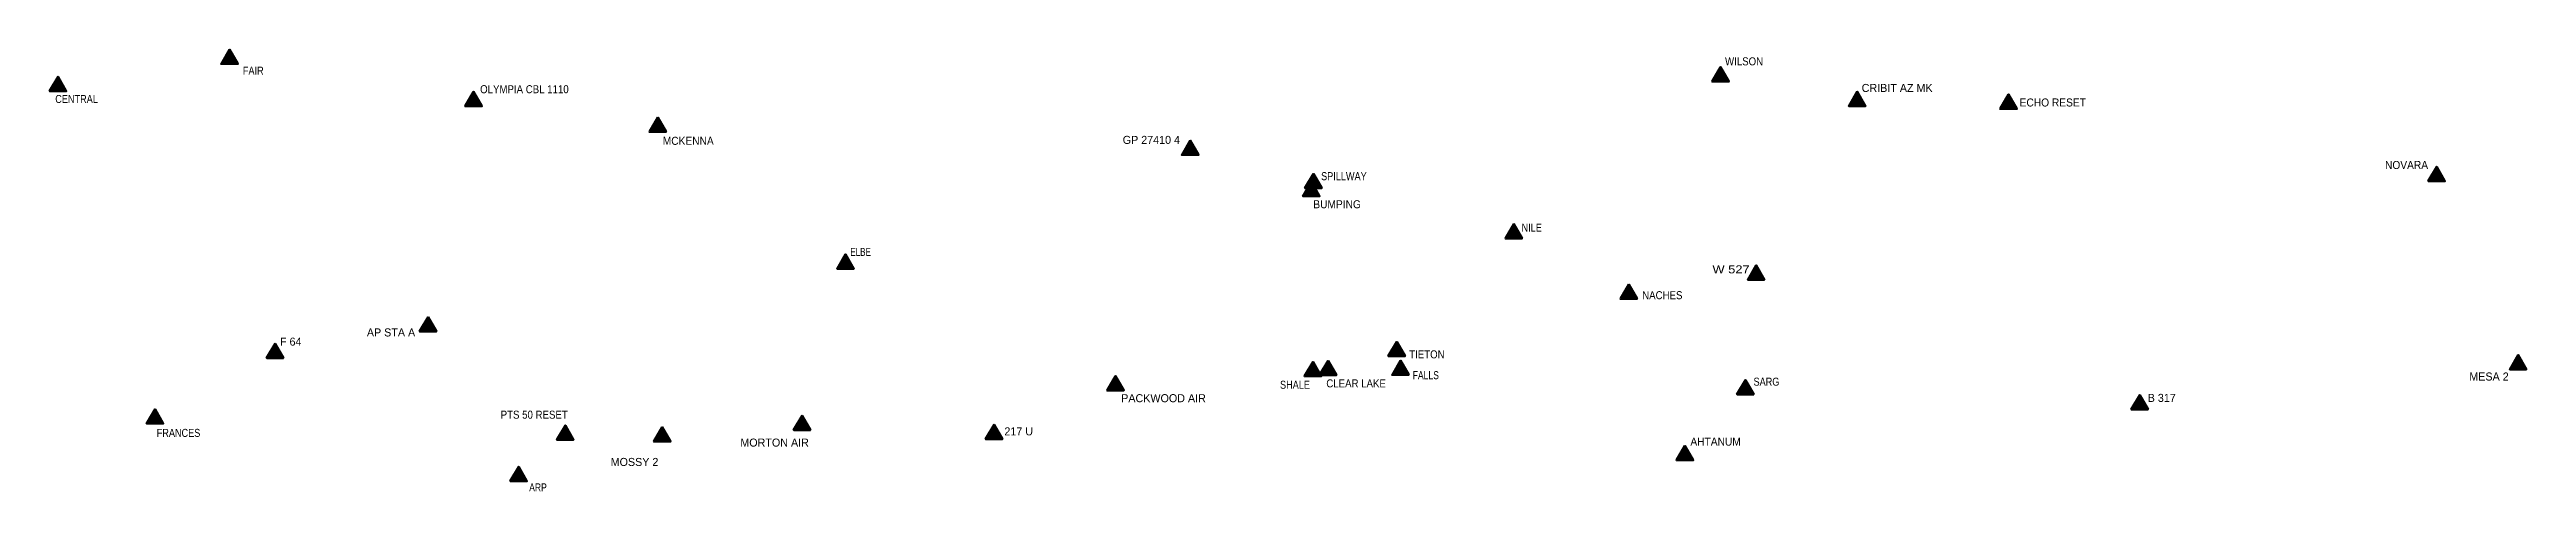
# Model space of a CAD drawing. Header units: feet. Extents: x -1054768 to 1163839, y -940989 to 791041.
# Drawn here: x -681844 to 506594, y -377366 to -165619 of the extents above; entities that cross this region are included whole.
import ezdxf

# ---------------------------------------------------------------- set-up
doc = ezdxf.new("R2010")
doc.units = ezdxf.units.FT
doc.header["$LTSCALE"] = 1500
doc.layers.add('31', color=7, linetype='Continuous')
doc.layers.add('34', color=7, linetype='Continuous', lineweight=35)
doc.layers.add('35', color=7, linetype='Continuous', lineweight=106)

msp = doc.modelspace()

# ---------------------------------------------------------------- texts
at = {"layer": '31'}
for s, width, p in [('FAIR', 0.85, (-589076, -177645)), ('WILSON', 0.9, (122056, -173169)), ('CENTRAL', 0.85, (-679092, -191214)), ('OLYMPIA CBL 1110', 0.9, (-475247, -186530)), ('ECHO RESET', 0.95, (263424, -192887)), ('MCKENNA', 0.95, (-387616, -211264)), ('SPILLWAY', 0.85, (-71747, -228211)), ('NOVARA', 0.95, (438729, -222842)), ('BUMPING', 0.95, (-75484, -241669)), ('NILE', 0.85, (24445, -252902)), ('ELBE', 0.75, (-297626, -264486)), ('W 527', 1.2, (116024, -272861)), ('NACHES', 0.9, (82319, -285256)), ('TIETON', 0.9, (-29471, -313604)), ('FALLS', 0.8, (-27806, -323585)), ('SHALE', 0.85, (-91445, -328175)), ('CLEAR LAKE', 0.9, (-69242, -327520)), ('SARG', 0.85, (135742, -326709)), ('PTS 50 RESET', 0.9, (-465381, -342525)), ('FRANCES', 0.85, (-630410, -351242)), ('AHTANUM', 0.95, (105455, -355439)), ('ARP', 0.8, (-451709, -377366))]:
    msp.add_text(s, height=3850, dxfattribs=dict(at, width=width)).set_placement(p)
for s, p in [('CRIBIT AZ MK', (187632, -185933)), ('GP 27410 4', (-166925, -210830)), ('F 64', (-571267, -307510)), ('AP STA A', (-529585, -303105)), ('MESA 2', (479185, -324227)), ('PACKWOOD AIR', (-167654, -334624)), ('B 317', (324878, -334472)), ('MORTON AIR', (-350402, -355898)), ('217 U', (-223706, -350519)), ('MOSSY 2', (-412613, -365171))]:
    msp.add_text(s, height=3850, dxfattribs=at).set_placement(p)

# ---------------------------------------------------------------- hatches: boundary and pattern name
at = {"layer": '34'}
for points in [[(-595462, -165619), (-599548, -172540), (-591497, -172523)], [(119957, -174025), (115871, -180947), (123922, -180929)], [(-677758, -178668), (-681844, -185589), (-673792, -185572)], [(-478371, -185847), (-482456, -192769), (-474405, -192751)], [(185533, -185764), (181447, -192686), (189498, -192668)], [(258148, -187137), (254062, -194059), (262113, -194041)], [(-389973, -198170), (-394059, -205092), (-386008, -205074)], [(-134507, -209218), (-138592, -216139), (-130541, -216122)], [(-75418, -225188), (-79503, -232109), (-71452, -232092)], [(463519, -221774), (459433, -228696), (467484, -228678)], [(-76399, -229025), (-80485, -235947), (-72433, -235929)], [(20761, -249278), (16676, -256200), (24727, -256182)], [(-299895, -263719), (-303981, -270641), (-295930, -270623)], [(137033, -269004), (132947, -275926), (140999, -275908)], [(75923, -278224), (71838, -285145), (79889, -285128)], [(-500212, -293861), (-504298, -300782), (-496247, -300765)], [(-573622, -306571), (-577708, -313493), (-569657, -313475)], [(-35449, -305705), (-39535, -312627), (-31483, -312609)], [(-75628, -315275), (-79714, -322196), (-71663, -322179)], [(-68361, -314812), (-72447, -321734), (-64395, -321716)], [(-33623, -314661), (-37708, -321582), (-29657, -321565)], [(502628, -311968), (498543, -318890), (506594, -318872)], [(-170332, -322088), (-174418, -329010), (-166366, -328992)], [(131849, -323976), (127763, -330897), (135815, -330880)], [(321079, -331192), (316993, -338113), (325044, -338096)], [(-631228, -337989), (-635314, -344910), (-627262, -344893)], [(-320739, -341072), (-324824, -347994), (-316773, -347976)], [(-434359, -345721), (-438445, -352642), (-430394, -352625)], [(-387854, -346593), (-391940, -353515), (-383889, -353497)], [(-228648, -345432), (-232734, -352354), (-224683, -352336)], [(102843, -355526), (98758, -362448), (106809, -362430)], [(-456725, -365588), (-460810, -372510), (-452759, -372492)]]:
    msp.add_hatch(color=256, dxfattribs=at).paths.add_polyline_path(points)

# ---------------------------------------------------------------- linework, layer by layer
for points in [[(-595462, -165619), (-599548, -172540), (-591497, -172523)], [(119957, -174025), (115871, -180947), (123922, -180929)], [(-677758, -178668), (-681844, -185589), (-673792, -185572)], [(-478371, -185847), (-482456, -192769), (-474405, -192751)], [(185533, -185764), (181447, -192686), (189498, -192668)], [(258148, -187137), (254062, -194059), (262113, -194041)], [(-389973, -198170), (-394059, -205092), (-386008, -205074)], [(-134507, -209218), (-138592, -216139), (-130541, -216122)], [(-75418, -225188), (-79503, -232109), (-71452, -232092)], [(463519, -221774), (459433, -228696), (467484, -228678)], [(-76399, -229025), (-80485, -235947), (-72433, -235929)], [(20761, -249278), (16676, -256200), (24727, -256182)], [(-299895, -263719), (-303981, -270641), (-295930, -270623)], [(137033, -269004), (132947, -275926), (140999, -275908)], [(75923, -278224), (71838, -285145), (79889, -285128)], [(-500212, -293861), (-504298, -300782), (-496247, -300765)], [(-573622, -306571), (-577708, -313493), (-569657, -313475)], [(-35449, -305705), (-39535, -312627), (-31483, -312609)], [(-75628, -315275), (-79714, -322196), (-71663, -322179)], [(-68361, -314812), (-72447, -321734), (-64395, -321716)], [(-33623, -314661), (-37708, -321582), (-29657, -321565)], [(502628, -311968), (498543, -318890), (506594, -318872)], [(-170332, -322088), (-174418, -329010), (-166366, -328992)], [(131849, -323976), (127763, -330897), (135815, -330880)], [(321079, -331192), (316993, -338113), (325044, -338096)], [(-631228, -337989), (-635314, -344910), (-627262, -344893)], [(-320739, -341072), (-324824, -347994), (-316773, -347976)], [(-434359, -345721), (-438445, -352642), (-430394, -352625)], [(-387854, -346593), (-391940, -353515), (-383889, -353497)], [(-228648, -345432), (-232734, -352354), (-224683, -352336)], [(102843, -355526), (98758, -362448), (106809, -362430)], [(-456725, -365588), (-460810, -372510), (-452759, -372492)]]:
    msp.add_lwpolyline(points, close=True, dxfattribs=at)
at = {"layer": '35'}
for p, q in [((-596116, -172523), (-597806, -169595)), ((-597187, -168523), (-593806, -168523)), ((-594878, -172523), (-593188, -169594)), ((119303, -180929), (117613, -178001)), ((118232, -176929), (121613, -176929)), ((120541, -180929), (122231, -178001)), ((-678412, -185572), (-680102, -182644)), ((-679483, -181572), (-676102, -181572)), ((-677174, -185572), (-675484, -182643)), ((-479024, -192751), (-480715, -189823)), ((-480096, -188751), (-476715, -188751)), ((-477787, -192751), (-476096, -189823)), ((184879, -192668), (183189, -189740)), ((183808, -188668), (187189, -188668)), ((186117, -192668), (187807, -189739)), ((256423, -190041), (259804, -190041)), ((-391698, -201074), (-388317, -201074)), ((257494, -194041), (255804, -191113)), ((258732, -194041), (260422, -191112)), ((-390627, -205074), (-392317, -202146)), ((-389389, -205074), (-387699, -202145)), ((-135160, -216122), (-136851, -213194)), ((-136232, -212122), (-132851, -212122)), ((-133923, -216122), (-132232, -213193)), ((462865, -228678), (461175, -225750)), ((461794, -224678), (465175, -224678)), ((464103, -228678), (465793, -225749)), ((-77053, -235929), (-78743, -233001)), ((-78124, -231929), (-74743, -231929)), ((-76071, -232092), (-77762, -229164)), ((-77142, -228092), (-73762, -228092)), ((-75815, -235929), (-74125, -233000)), ((-74834, -232092), (-73143, -229163)), ((20108, -256182), (18417, -253254)), ((19037, -252182), (22417, -252182)), ((21345, -256182), (23036, -253253)), ((-300549, -270623), (-302239, -267695)), ((-301620, -266623), (-298239, -266623)), ((-299311, -270623), (-297621, -267695)), ((136379, -275908), (134689, -272980)), ((135308, -271908), (138689, -271908)), ((137617, -275908), (139307, -272979)), ((75270, -285128), (73579, -282200)), ((74198, -281128), (77579, -281128)), ((76507, -285128), (78198, -282199)), ((-501937, -296765), (-498556, -296765)), ((-500866, -300765), (-502556, -297837)), ((-499628, -300765), (-497938, -297836)), ((-37174, -308609), (-33793, -308609)), ((-574276, -313475), (-575966, -310547)), ((-575347, -309475), (-571966, -309475)), ((-573038, -313475), (-571348, -310546)), ((-76282, -322179), (-77972, -319251)), ((-77353, -318179), (-73972, -318179)), ((-75044, -322179), (-73354, -319250)), ((-69015, -321716), (-70705, -318788)), ((-70086, -317716), (-66705, -317716)), ((-67777, -321716), (-66087, -318787)), ((-36103, -312609), (-37793, -309681)), ((-34276, -321565), (-35967, -318637)), ((-35348, -317565), (-31967, -317565)), ((-34865, -312609), (-33175, -309681)), ((-33039, -321565), (-31348, -318636)), ((501975, -318872), (500284, -315944)), ((500904, -314872), (504284, -314872)), ((503212, -318872), (504903, -315943)), ((-170986, -328992), (-172676, -326064)), ((-172057, -324992), (-168676, -324992)), ((-169748, -328992), (-168058, -326064)), ((131195, -330880), (129505, -327952)), ((130124, -326880), (133505, -326880)), ((132433, -330880), (134123, -327951)), ((-631882, -344893), (-633572, -341965)), ((-632953, -340893), (-629572, -340893)), ((-630644, -344893), (-628954, -341964)), ((-322464, -343976), (-319083, -343976)), ((320425, -338096), (318735, -335168)), ((319354, -334096), (322735, -334096)), ((321663, -338096), (323353, -335167)), ((-435013, -352625), (-436703, -349697)), ((-436084, -348625), (-432703, -348625)), ((-433775, -352625), (-432085, -349696)), ((-388508, -353497), (-390198, -350569)), ((-389579, -349497), (-386198, -349497)), ((-387270, -353497), (-385580, -350568)), ((-321392, -347976), (-323083, -345048)), ((-320155, -347976), (-318464, -345048)), ((-229302, -352336), (-230992, -349408)), ((-230373, -348336), (-226992, -348336)), ((-228064, -352336), (-226374, -349407)), ((102190, -362430), (100499, -359502)), ((101118, -358430), (104499, -358430)), ((103427, -362430), (105118, -359501)), ((-457378, -372492), (-459069, -369564)), ((-458449, -368492), (-455069, -368492)), ((-456141, -372492), (-454450, -369563))]:
    msp.add_line(p, q, dxfattribs=at)
for points in [[(-599497, -172523), (-591497, -172523), (-595462, -165619), (-595462, -165619), (-599548, -172540), (-599548, -172540)], [(115922, -180929), (123922, -180929), (119957, -174025), (119957, -174025), (115871, -180947), (115871, -180947)], [(-681792, -185572), (-673792, -185572), (-677758, -178668), (-677758, -178668), (-681844, -185589), (-681844, -185589)], [(-482405, -192751), (-474405, -192751), (-478371, -185847), (-478371, -185847), (-482456, -192769), (-482456, -192769)], [(181498, -192668), (189498, -192668), (185533, -185764), (185533, -185764), (181447, -192686), (181447, -192686)], [(254113, -194041), (262113, -194041), (258148, -187137), (258148, -187137), (254062, -194059), (254062, -194059)], [(-394008, -205074), (-386008, -205074), (-389973, -198170), (-389973, -198170), (-394059, -205092), (-394059, -205092)], [(-138541, -216122), (-130541, -216122), (-134507, -209218), (-134507, -209218), (-138592, -216139), (-138592, -216139)], [(-79452, -232092), (-71452, -232092), (-75418, -225188), (-75418, -225188), (-79503, -232109), (-79503, -232109)], [(459484, -228678), (467484, -228678), (463519, -221774), (463519, -221774), (459433, -228696), (459433, -228696)], [(-80433, -235929), (-72433, -235929), (-76399, -229025), (-76399, -229025), (-80485, -235947), (-80485, -235947)], [(16727, -256182), (24727, -256182), (20761, -249278), (20761, -249278), (16676, -256200), (16676, -256200)], [(-303930, -270623), (-295930, -270623), (-299895, -263719), (-299895, -263719), (-303981, -270641), (-303981, -270641)], [(132999, -275908), (140999, -275908), (137033, -269004), (137033, -269004), (132947, -275926), (132947, -275926)], [(71889, -285128), (79889, -285128), (75923, -278224), (75923, -278224), (71838, -285145), (71838, -285145)], [(-504247, -300765), (-496247, -300765), (-500212, -293861), (-500212, -293861), (-504298, -300782), (-504298, -300782)], [(-577657, -313475), (-569657, -313475), (-573622, -306571), (-573622, -306571), (-577708, -313493), (-577708, -313493)], [(-39483, -312609), (-31483, -312609), (-35449, -305705), (-35449, -305705), (-39535, -312627), (-39535, -312627)], [(-79663, -322179), (-71663, -322179), (-75628, -315275), (-75628, -315275), (-79714, -322196), (-79714, -322196)], [(-72395, -321716), (-64395, -321716), (-68361, -314812), (-68361, -314812), (-72447, -321734), (-72447, -321734)], [(-37657, -321565), (-29657, -321565), (-33623, -314661), (-33623, -314661), (-37708, -321582), (-37708, -321582)], [(498594, -318872), (506594, -318872), (502628, -311968), (502628, -311968), (498543, -318890), (498543, -318890)], [(-174366, -328992), (-166366, -328992), (-170332, -322088), (-170332, -322088), (-174418, -329010), (-174418, -329010)], [(127815, -330880), (135815, -330880), (131849, -323976), (131849, -323976), (127763, -330897), (127763, -330897)], [(317044, -338096), (325044, -338096), (321079, -331192), (321079, -331192), (316993, -338113), (316993, -338113)], [(-635262, -344893), (-627262, -344893), (-631228, -337989), (-631228, -337989), (-635314, -344910), (-635314, -344910)], [(-324773, -347976), (-316773, -347976), (-320739, -341072), (-320739, -341072), (-324824, -347994), (-324824, -347994)], [(-438394, -352625), (-430394, -352625), (-434359, -345721), (-434359, -345721), (-438445, -352642), (-438445, -352642)], [(-391889, -353497), (-383889, -353497), (-387854, -346593), (-387854, -346593), (-391940, -353515), (-391940, -353515)], [(-232683, -352336), (-224683, -352336), (-228648, -345432), (-228648, -345432), (-232734, -352354), (-232734, -352354)], [(98809, -362430), (106809, -362430), (102843, -355526), (102843, -355526), (98758, -362448), (98758, -362448)], [(-460759, -372492), (-452759, -372492), (-456725, -365588), (-456725, -365588), (-460810, -372510), (-460810, -372510)]]:
    msp.add_lwpolyline(points, dxfattribs=at)

msp.set_redraw_order([(e.dxf.handle, doc.entitydb.next_handle()) for e in msp.query("TEXT MTEXT ATTDEF DIMENSION ARC_DIMENSION")])  # texts and dimensions are drawn at this point

doc.saveas('drawing.dxf')
